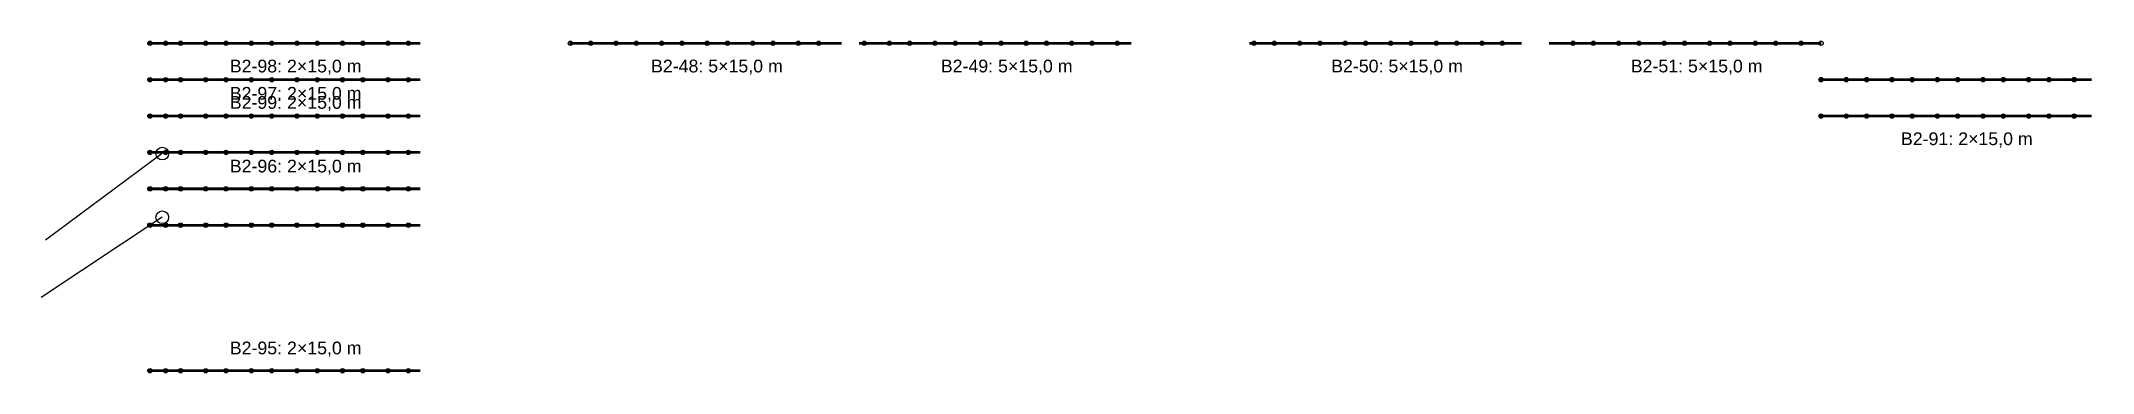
# Model space of a CAD drawing. Header units: millimetres. Extents: x 4893 to 477136, y -248774 to -84814.
# Drawn here: x 6214 to 119225, y -159154 to -140912 of the extents above; entities that cross this region are included whole.
import ezdxf

# ---------------------------------------------------------------- set-up
doc = ezdxf.new("R2010")
doc.units = ezdxf.units.MM
for name, color, linetype in [('GC-BICH NEO', 6, 'Continuous'), ('GC-DAY NEO', 5, 'Continuous'), ('GC-GHI CHU', 2, 'Continuous'), ('GC-HOP 40x60 GIA CUONG', 1, 'Continuous')]:
    doc.layers.add(name, color=color, linetype=linetype)
doc.styles.add('GC_VN', font='arial.ttf')

msp = doc.modelspace()

# ---------------------------------------------------------------- texts
at = {"layer": 'GC-GHI CHU', "style": 'GC_VN'}
for s, p in [('B2-98: 2×15,0 m', (16608.37326354505, -142633.5943869785)), ('B2-48: 5×15,0 m', (39809.3944342711, -142632.1853967994)), ('B2-49: 5×15,0 m', (55769.39443427108, -142632.1853967994)), ('B2-50: 5×15,0 m', (77269.39443427109, -142632.1853967994)), ('B2-51: 5×15,0 m', (93769.39443427107, -142632.1853967994)), ('B2-97: 2×15,0 m', (16608.37326354505, -144133.5943869785)), ('B2-99: 2×15,0 m', (16608.37326354505, -144633.5943869785)), ('B2-91: 2×15,0 m', (108650.448914644, -146632.1853967994)), ('B2-96: 2×15,0 m', (16608.37326354505, -148133.5943869785)), ('B2-95: 2×15,0 m', (16608.37326354505, -158133.5943869785))]:
    msp.add_text(s, height=700, dxfattribs=at).set_placement(p)

# ---------------------------------------------------------------- linework, layer by layer
at = {"layer": 'GC-BICH NEO'}
for centre in [(12889.3944342711, -147093.6853968003), (12889.3944342711, -150593.6853968003)]:
    msp.add_circle(centre, 350, dxfattribs=at)
at = {"layer": 'GC-DAY NEO'}
for p, q in [((12889.3944342711, -147093.6853968003), (6459.585493864439, -151853.6808789271)), ((12889.3944342711, -150593.6853968003), (6213.836169865303, -155002.4178516589))]:
    msp.add_line(p, q, dxfattribs=at)
at = {"layer": 'GC-HOP 40x60 GIA CUONG', "const_width": 150}
for points in [[(12108.37326354505, -141033.5943869785), (27108.37326354505, -141033.5943869785)], [(35309.3944342711, -141032.1853967994), (50309.3944342711, -141032.1853967994)], [(51269.3944342711, -141032.1853967994), (66269.39443427109, -141032.1853967994)], [(72769.39443427109, -141032.1853967994), (87769.39443427109, -141032.1853967994)], [(89269.39443427109, -141032.1853967994), (104269.3944342711, -141032.1853967994)], [(12108.37326354505, -143033.5943869785), (27108.37326354505, -143033.5943869785)], [(104150.448914644, -143032.1853967995), (119150.4489146439, -143032.1853967995)], [(12108.37326354505, -145033.5943869785), (27108.37326354505, -145033.5943869785)], [(104150.448914644, -145032.1853967994), (119150.4489146439, -145032.1853967994)], [(12108.37326354505, -147033.5943869785), (27108.37326354505, -147033.5943869785)], [(12108.37326354505, -149033.5943869785), (27108.37326354505, -149033.5943869785)], [(12108.37326354505, -151033.5943869785), (27108.37326354505, -151033.5943869785)], [(12108.37326354505, -159033.5943869785), (27108.37326354505, -159033.5943869785)]]:
    msp.add_lwpolyline(points, dxfattribs=at)
at = {"layer": 'GC-HOP 40x60 GIA CUONG'}
for centre in [(12208.37326354505, -141033.5943869785), (13073.37326354506, -141033.5943869785), (13896.83119489237, -141033.5943869785), (15286.83119489237, -141033.5943869785), (16406.83119489237, -141033.5943869785), (17796.83119489237, -141033.5943869785), (18916.83119489238, -141033.5943869785), (20306.83119489238, -141033.5943869785), (21426.83119489238, -141033.5943869785), (22816.83119489238, -141033.5943869785), (23936.83119489238, -141033.5943869785), (25326.83119489238, -141033.5943869785), (26446.83119489238, -141033.5943869785), (35370.92767042627, -141032.1853967994), (36490.92767042627, -141032.1853967994), (37880.92767042629, -141032.1853967994), (39000.92767042629, -141032.1853967994), (40390.92767042627, -141032.1853967994), (41510.92767042629, -141032.1853967994), (42900.92767042627, -141032.1853967994), (44020.92767042627, -141032.1853967994), (45410.92767042627, -141032.1853967994), (46530.92767042629, -141032.1853967994), (47920.92767042629, -141032.1853967994), (49040.92767042629, -141032.1853967994), (51550.92767042627, -141032.1853967994), (52940.92767042629, -141032.1853967994), (54060.9276704263, -141032.1853967994), (55450.92767042629, -141032.1853967994), (56570.92767042629, -141032.1853967994), (57960.92767042627, -141032.1853967994), (59080.92767042629, -141032.1853967994), (60470.92767042629, -141032.1853967994), (61590.9276704263, -141032.1853967994), (62980.92767042627, -141032.1853967994), (64100.92767042629, -141032.1853967994), (65490.92767042629, -141032.1853967994), (73020.92767042622, -141032.1853967994), (74140.92767042622, -141032.1853967994), (75530.92767042622, -141032.1853967994), (76650.92767042622, -141032.1853967994), (78040.92767042622, -141032.1853967994), (79160.92767042622, -141032.1853967994), (80550.92767042622, -141032.1853967994), (81670.92767042622, -141032.1853967994), (83060.9276704262, -141032.1853967994), (84180.92767042622, -141032.1853967994), (85570.92767042622, -141032.1853967994), (86690.92767042622, -141032.1853967994), (90590.92767042623, -141032.1853967994), (91710.92767042623, -141032.1853967994), (93100.92767042623, -141032.1853967994), (94220.92767042623, -141032.1853967994), (95610.92767042623, -141032.1853967994), (96730.92767042623, -141032.1853967994), (98120.92767042623, -141032.1853967994), (99240.92767042623, -141032.1853967994), (100630.9276704262, -141032.1853967994), (101750.9276704262, -141032.1853967994), (103140.9276704262, -141032.1853967994), (104250.448914644, -141032.1853967994), (12208.37326354505, -143033.5943869785), (13073.37326354506, -143033.5943869785), (13896.83119489237, -143033.5943869785), (15286.83119489237, -143033.5943869785), (16406.83119489237, -143033.5943869785), (17796.83119489237, -143033.5943869785), (18916.83119489238, -143033.5943869785), (20306.83119489238, -143033.5943869785), (21426.83119489238, -143033.5943869785), (22816.83119489238, -143033.5943869785), (23936.83119489238, -143033.5943869785), (25326.83119489238, -143033.5943869785), (26446.83119489238, -143033.5943869785), (104250.448914644, -143032.1853967995), (105640.448914644, -143032.1853967995), (106759.9701588505, -143032.1853967995), (108149.9701588505, -143032.1853967995), (109269.9701588505, -143032.1853967995), (110659.9701588505, -143032.1853967995), (111779.9701588505, -143032.1853967995), (113169.9701588505, -143032.1853967995), (114289.9701588505, -143032.1853967995), (115679.9701588505, -143032.1853967995), (116799.9701588505, -143032.1853967995), (118189.9701588505, -143032.1853967995), (12208.37326354505, -145033.5943869785), (13073.37326354506, -145033.5943869785), (13896.83119489237, -145033.5943869785), (15286.83119489237, -145033.5943869785), (16406.83119489237, -145033.5943869785), (17796.83119489237, -145033.5943869785), (18916.83119489238, -145033.5943869785), (20306.83119489238, -145033.5943869785), (21426.83119489238, -145033.5943869785), (22816.83119489238, -145033.5943869785), (23936.83119489238, -145033.5943869785), (25326.83119489238, -145033.5943869785), (26446.83119489238, -145033.5943869785), (104250.448914644, -145032.1853967994), (105640.448914644, -145032.1853967994), (106759.9701588505, -145032.1853967994), (108149.9701588505, -145032.1853967994), (109269.9701588505, -145032.1853967994), (110659.9701588505, -145032.1853967994), (111779.9701588505, -145032.1853967994), (113169.9701588505, -145032.1853967994), (114289.9701588505, -145032.1853967994), (115679.9701588505, -145032.1853967994), (116799.9701588505, -145032.1853967994), (118189.9701588505, -145032.1853967994), (12208.37326354505, -147033.5943869785), (13073.37326354506, -147033.5943869785), (13896.83119489237, -147033.5943869785), (15286.83119489237, -147033.5943869785), (16406.83119489237, -147033.5943869785), (17796.83119489237, -147033.5943869785), (18916.83119489238, -147033.5943869785), (20306.83119489238, -147033.5943869785), (21426.83119489238, -147033.5943869785), (22816.83119489238, -147033.5943869785), (23936.83119489238, -147033.5943869785), (25326.83119489238, -147033.5943869785), (26446.83119489238, -147033.5943869785), (12208.37326354505, -149033.5943869785), (13073.37326354506, -149033.5943869785), (13896.83119489237, -149033.5943869785), (15286.83119489237, -149033.5943869785), (16406.83119489237, -149033.5943869785), (17796.83119489237, -149033.5943869785), (18916.83119489238, -149033.5943869785), (20306.83119489238, -149033.5943869785), (21426.83119489238, -149033.5943869785), (22816.83119489238, -149033.5943869785), (23936.83119489238, -149033.5943869785), (25326.83119489238, -149033.5943869785), (26446.83119489238, -149033.5943869785), (12208.37326354505, -151033.5943869785), (13073.37326354506, -151033.5943869785), (13896.83119489237, -151033.5943869785), (15286.83119489237, -151033.5943869785), (16406.83119489237, -151033.5943869785), (17796.83119489237, -151033.5943869785), (18916.83119489238, -151033.5943869785), (20306.83119489238, -151033.5943869785), (21426.83119489238, -151033.5943869785), (22816.83119489238, -151033.5943869785), (23936.83119489238, -151033.5943869785), (25326.83119489238, -151033.5943869785), (26446.83119489238, -151033.5943869785), (12208.37326354505, -159033.5943869785), (13073.37326354506, -159033.5943869785), (13896.83119489237, -159033.5943869785), (15286.83119489237, -159033.5943869785), (16406.83119489237, -159033.5943869785), (17796.83119489237, -159033.5943869785), (18916.83119489238, -159033.5943869785), (20306.83119489238, -159033.5943869785), (21426.83119489238, -159033.5943869785), (22816.83119489238, -159033.5943869785), (23936.83119489238, -159033.5943869785), (25326.83119489238, -159033.5943869785), (26446.83119489238, -159033.5943869785)]:
    msp.add_circle(centre, 120, dxfattribs=at)

msp.set_redraw_order([(e.dxf.handle, doc.entitydb.next_handle()) for e in msp.query("TEXT MTEXT ATTDEF DIMENSION ARC_DIMENSION")])  # texts and dimensions are drawn at this point

doc.saveas('drawing.dxf')
